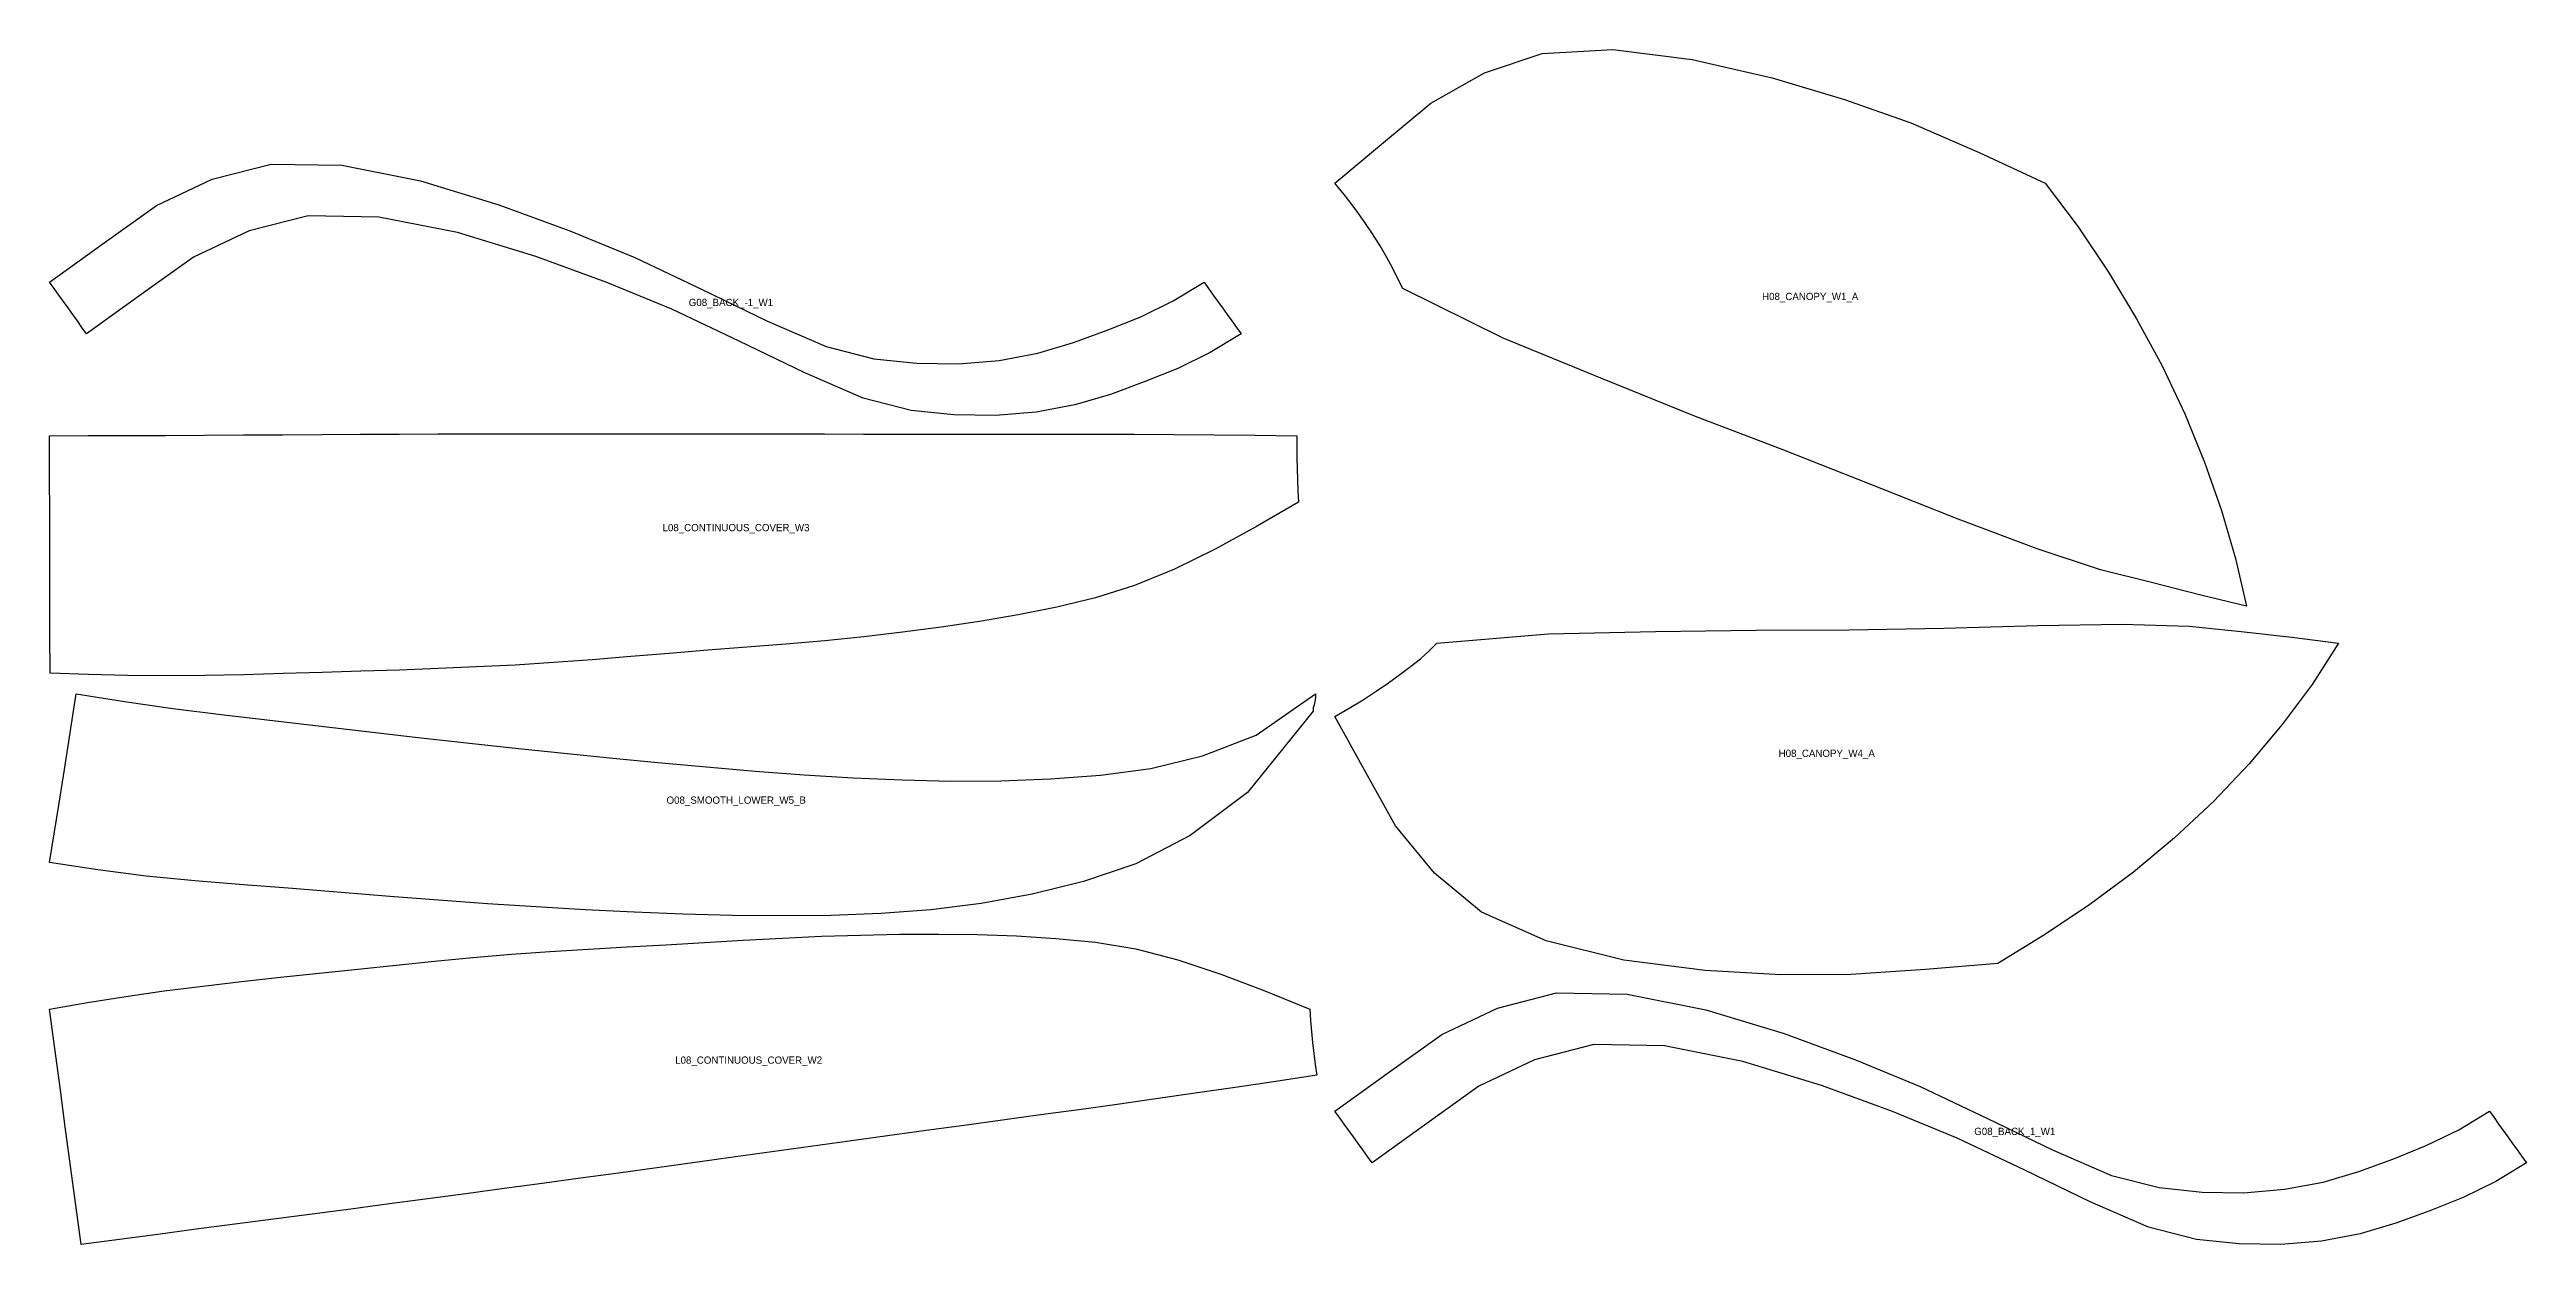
# Model space of a CAD drawing. Header units: millimetres. Extents: x 15 to 11830, y 15 to 1437.
# Drawn here: x 3840 to 6566, y 15 to 1330 of the extents above; entities that cross this region are included whole.
import ezdxf

# ---------------------------------------------------------------- set-up
doc = ezdxf.new("R2010")
doc.units = ezdxf.units.MM

msp = doc.modelspace()

# ---------------------------------------------------------------- texts
for s, p in [('G08_BACK_-1_W1', (4543.8, 1047.3)), ('H08_CANOPY_W1_A', (5724.7, 1053.9)), ('L08_CONTINUOUS_COVER_W3', (4514.9, 799.6)), ('H08_CANOPY_W4_A', (5742.9, 551.3)), ('O08_SMOOTH_LOWER_W5_B', (4519.3, 499.8)), ('L08_CONTINUOUS_COVER_W2', (4528.8, 213.8)), ('G08_BACK_1_W1', (5958.1, 135.4))]:
    msp.add_text(s, height=8).set_placement(p)

# ---------------------------------------------------------------- linework, layer by layer
for points in [[(5254.7, 1182.6), (5305.9, 1225.3), (5360.2, 1270.6), (5419.2, 1303.9), (5482.7, 1325.3), (5560.4, 1329.5), (5647.8, 1318.7), (5735.7, 1298.4), (5815.5, 1274.6), (5888.2, 1248.8), (5963.7, 1216.3), (6036.2, 1182.6), (6072.4, 1134.4), (6105.9, 1084.5), (6136.8, 1033.4), (6164.8, 981.4), (6189.8, 928.7), (6211.6, 875.7), (6230.2, 822.5), (6245.6, 769.7), (6257.8, 717.3), (6207.4, 729.3), (6153, 743.2), (6097.2, 757.3), (6027.2, 780.2), (5940.4, 812.9), (5844.3, 851), (5746.9, 889.5), (5651.6, 926), (5549, 967.2), (5439.9, 1012.1), (5329.4, 1066.5), (5324.1, 1077.1), (5318.4, 1088.6), (5311.9, 1100.8), (5304.5, 1113.5), (5296.2, 1126.8), (5287, 1140.4), (5277, 1154.3), (5266.2, 1168.4), (5254.7, 1182.6)], [(3840.5, 1073.6), (3900.7, 1116.8), (3958.1, 1157.9), (4019.4, 1186.8), (4084.3, 1203.6), (4162.1, 1202.2), (4248.5, 1185.1), (4334.8, 1158.8), (4413, 1130), (4484.3, 1100.7), (4558.5, 1065.5), (4630.5, 1030.6), (4694.9, 1002.9), (4747.5, 989.4), (4794.5, 984.4), (4840.5, 983.8), (4885.2, 987.6), (4927.7, 995.6), (4966.9, 1007.1), (5004.2, 1020.7), (5041.1, 1035.6), (5076.9, 1053), (5110.7, 1073.6), (5115.7, 1066.5), (5120.8, 1059.4), (5125.9, 1052.3), (5131, 1045.2), (5136.1, 1038.1), (5141.2, 1030.9), (5146.3, 1023.8), (5151.4, 1016.7), (5117.6, 996.1), (5081.9, 978.7), (5045, 963.8), (5007.7, 950.2), (4968.5, 938.7), (4926, 930.7), (4881.3, 926.9), (4835.3, 927.5), (4788.3, 932.5), (4735.7, 946), (4671.3, 973.7), (4599.3, 1008.6), (4525.1, 1043.8), (4453.8, 1073.1), (4375.6, 1101.9), (4289.3, 1128.2), (4202.9, 1145.3), (4125.1, 1146.7), (4060.2, 1129.9), (3998.9, 1101.1), (3941.4, 1059.9), (3881.2, 1016.7), (3876.1, 1023.8), (3871.1, 1030.9), (3866, 1038.1), (3860.9, 1045.2), (3855.8, 1052.3), (3850.7, 1059.4), (3845.6, 1066.5), (3840.5, 1073.6)], [(3840.5, 904.6), (3883, 904.8), (3925.6, 905), (3968.2, 905.1), (4011, 905.4), (4054, 905.6), (4097.1, 905.8), (4140, 906.1), (4182.6, 906.3), (4225.1, 906.5), (4267.6, 906.6), (4309.9, 906.8), (4352.3, 906.8), (4394.7, 906.9), (4437.1, 906.9), (4479.5, 906.9), (4522, 906.9), (4564.5, 906.9), (4607.3, 906.8), (4650.2, 906.7), (4693.1, 906.6), (4735.9, 906.5), (4778.5, 906.5), (4821, 906.4), (4863.4, 906.4), (4905.8, 906.4), (4948.3, 906.4), (4990.8, 906.4), (5033.8, 906.3), (5077.5, 906), (5121.9, 905.7), (5167.1, 905.2), (5212.7, 904.6), (5212.7, 892.5), (5212.8, 880.4), (5213.1, 868.3), (5213.4, 856.1), (5214, 843.9), (5214.8, 831.6), (5168.6, 804.8), (5122.9, 780), (5078.1, 758), (5034.2, 739.8), (4991.2, 726.3), (4948.6, 716.2), (4906.2, 707.7), (4863.7, 700.3), (4821.3, 694.1), (4778.9, 688.5), (4736.3, 683.5), (4693.5, 679.2), (4650.5, 675.4), (4607.6, 671.9), (4564.9, 668.6), (4522.3, 665.2), (4479.9, 661.7), (4437.4, 658.3), (4395, 655.1), (4352.6, 652.4), (4310.3, 650.3), (4267.9, 648.5), (4225.5, 646.9), (4182.9, 645.5), (4140.3, 644.3), (4097.4, 643), (4054.4, 641.8), (4011.4, 640.9), (3968.7, 640.6), (3926.1, 640.9), (3883.5, 642), (3841, 643.5), (3840.9, 687), (3840.8, 730.6), (3840.8, 774.1), (3840.7, 817.6), (3840.6, 861.1), (3840.5, 904.6)], [(5366.9, 676.3), (5489.6, 686.8), (5607.5, 689.2), (5718.1, 690.8), (5820.1, 691.1), (5924.8, 693), (6028.1, 695.8), (6120.9, 697.3), (6194.6, 695.1), (6251.8, 689.3), (6307.6, 683.2), (6359, 676.3), (6329.8, 631.1), (6297, 586.9), (6260.7, 543.8), (6221.2, 502.3), (6178.6, 462.4), (6133.2, 424.7), (6085.3, 389.1), (6035.3, 355.7), (5984.1, 323.9), (5904.4, 317.5), (5822.4, 312), (5745.3, 311.7), (5662.1, 316.2), (5572.6, 327.9), (5487.1, 348.9), (5416.1, 380.6), (5364.4, 423.3), (5321.3, 475.6), (5287, 537.5), (5254.7, 595.8), (5270.5, 605), (5285.6, 614.3), (5300, 623.6), (5313.5, 632.9), (5326.2, 641.9), (5338, 650.8), (5348.8, 659.4), (5358.5, 667.9), (5366.9, 676.3)], [(3869.9, 620.6), (3922.9, 612.2), (3976, 604.6), (4029.3, 597.9), (4082.7, 591.7), (4136, 585.7), (4189.4, 579.4), (4242.7, 573.2), (4296.1, 567.2), (4349.5, 561.3), (4402.9, 555.7), (4456.4, 550.3), (4509.9, 545.1), (4563.4, 540.3), (4617, 535.8), (4670.7, 531.8), (4724.5, 528.5), (4778.5, 526), (4832.6, 524.7), (4887, 525), (4941.7, 527.1), (4996.7, 531.3), (5052.3, 538.7), (5109.1, 552.5), (5167.9, 575.4), (5233.5, 620.6), (5233.2, 616.2), (5232.6, 612.2), (5231.8, 608.6), (5230.6, 605.2), (5230.6, 601.5), (5158.6, 512.3), (5095.5, 464.9), (5035.8, 433.9), (4978.2, 414.2), (4921.6, 400.3), (4865.6, 390.1), (4810.1, 383.2), (4755.1, 379), (4700.5, 377), (4646, 376.5), (4591.8, 377), (4537.7, 378.5), (4483.7, 380.6), (4429.8, 383.2), (4375.9, 386.3), (4322.2, 389.8), (4268.5, 393.6), (4214.8, 397.8), (4161.2, 402.2), (4107.6, 406.7), (4053.9, 410.8), (4000.3, 415.1), (3946.8, 420.3), (3893.5, 427.1), (3840.5, 435.3), (3845.5, 466.7), (3850.9, 500.6), (3856.8, 537.6), (3863.1, 577.7), (3869.9, 620.6)], [(3840.5, 273.7), (3882.4, 281), (3924.4, 287.8), (3966.5, 293.9), (4009, 299.3), (4051.7, 304.3), (4094.5, 308.9), (4137.1, 313.4), (4179.5, 318), (4221.8, 322.4), (4264.1, 326.6), (4306.3, 330.6), (4348.6, 334.3), (4390.9, 337.4), (4433.4, 340), (4475.9, 342.4), (4518.4, 344.7), (4561, 347.1), (4603.8, 349.6), (4646.8, 352), (4689.9, 354), (4732.9, 355.4), (4775.7, 356.2), (4818.6, 356.5), (4861.5, 355.9), (4904.5, 354.4), (4947.7, 351.7), (4991.3, 347.5), (5035.7, 340.1), (5081.7, 328.1), (5129.1, 312.5), (5177.7, 294), (5227.1, 273.7), (5228, 261.4), (5229, 249.2), (5230.2, 237.1), (5231.6, 225.1), (5233, 213.1), (5234.7, 201.1), (5189.6, 194.4), (5144.9, 187.8), (5100.9, 181.3), (5057.7, 175.1), (5015.1, 169.1), (4973, 163.2), (4930.9, 157.5), (4888.9, 151.7), (4846.9, 146), (4804.8, 140.2), (4762.6, 134.5), (4720.2, 128.6), (4677.7, 122.7), (4635.2, 116.8), (4592.8, 111), (4550.7, 105.2), (4508.6, 99.4), (4466.6, 93.6), (4424.5, 87.9), (4382.5, 82.2), (4340.6, 76.5), (4298.6, 70.8), (4256.5, 65.2), (4214.4, 59.6), (4172.1, 54), (4129.6, 48.4), (4086.9, 42.8), (4044.2, 37.2), (4001.8, 31.7), (3959.5, 26.1), (3917.3, 20.6), (3875.1, 15), (3869.4, 58.1), (3863.7, 101.2), (3857.8, 144.4), (3852, 187.5), (3846.2, 230.6), (3840.5, 273.7)], [(5254.7, 161.7), (5314.9, 204.8), (5372.4, 246), (5433.7, 274.9), (5498.6, 291.7), (5576.4, 290.3), (5662.8, 273.2), (5749.1, 246.9), (5827.3, 218.1), (5898.6, 188.8), (5972.8, 153.6), (6044.8, 118.7), (6109.2, 91), (6161.7, 77.5), (6208.8, 72.5), (6254.8, 71.9), (6299.5, 75.7), (6342, 83.7), (6381.1, 95.2), (6418.5, 108.8), (6455.4, 123.7), (6491.1, 141), (6524.9, 161.7), (6530, 154.6), (6535.1, 147.5), (6540.2, 140.4), (6545.3, 133.3), (6550.4, 126.1), (6555.5, 119), (6560.6, 111.9), (6565.7, 104.8), (6531.9, 84.1), (6496.2, 66.8), (6459.3, 51.9), (6421.9, 38.3), (6382.7, 26.8), (6340.3, 18.8), (6295.5, 15), (6249.5, 15.6), (6202.5, 20.6), (6150, 34.1), (6085.6, 61.8), (6013.6, 96.7), (5939.3, 131.9), (5868, 161.2), (5789.9, 190), (5703.5, 216.3), (5617.2, 233.4), (5539.4, 234.8), (5474.4, 218), (5413.2, 189.1), (5355.7, 148), (5295.5, 104.8), (5290.4, 111.9), (5285.3, 119), (5280.2, 126.1), (5275.1, 133.3), (5270, 140.4), (5264.9, 147.5), (5259.8, 154.6), (5254.7, 161.7)]]:
    msp.add_lwpolyline(points, close=True)

msp.set_redraw_order([(e.dxf.handle, doc.entitydb.next_handle()) for e in msp.query("TEXT MTEXT ATTDEF DIMENSION ARC_DIMENSION")])  # texts and dimensions are drawn at this point

doc.saveas('drawing.dxf')
